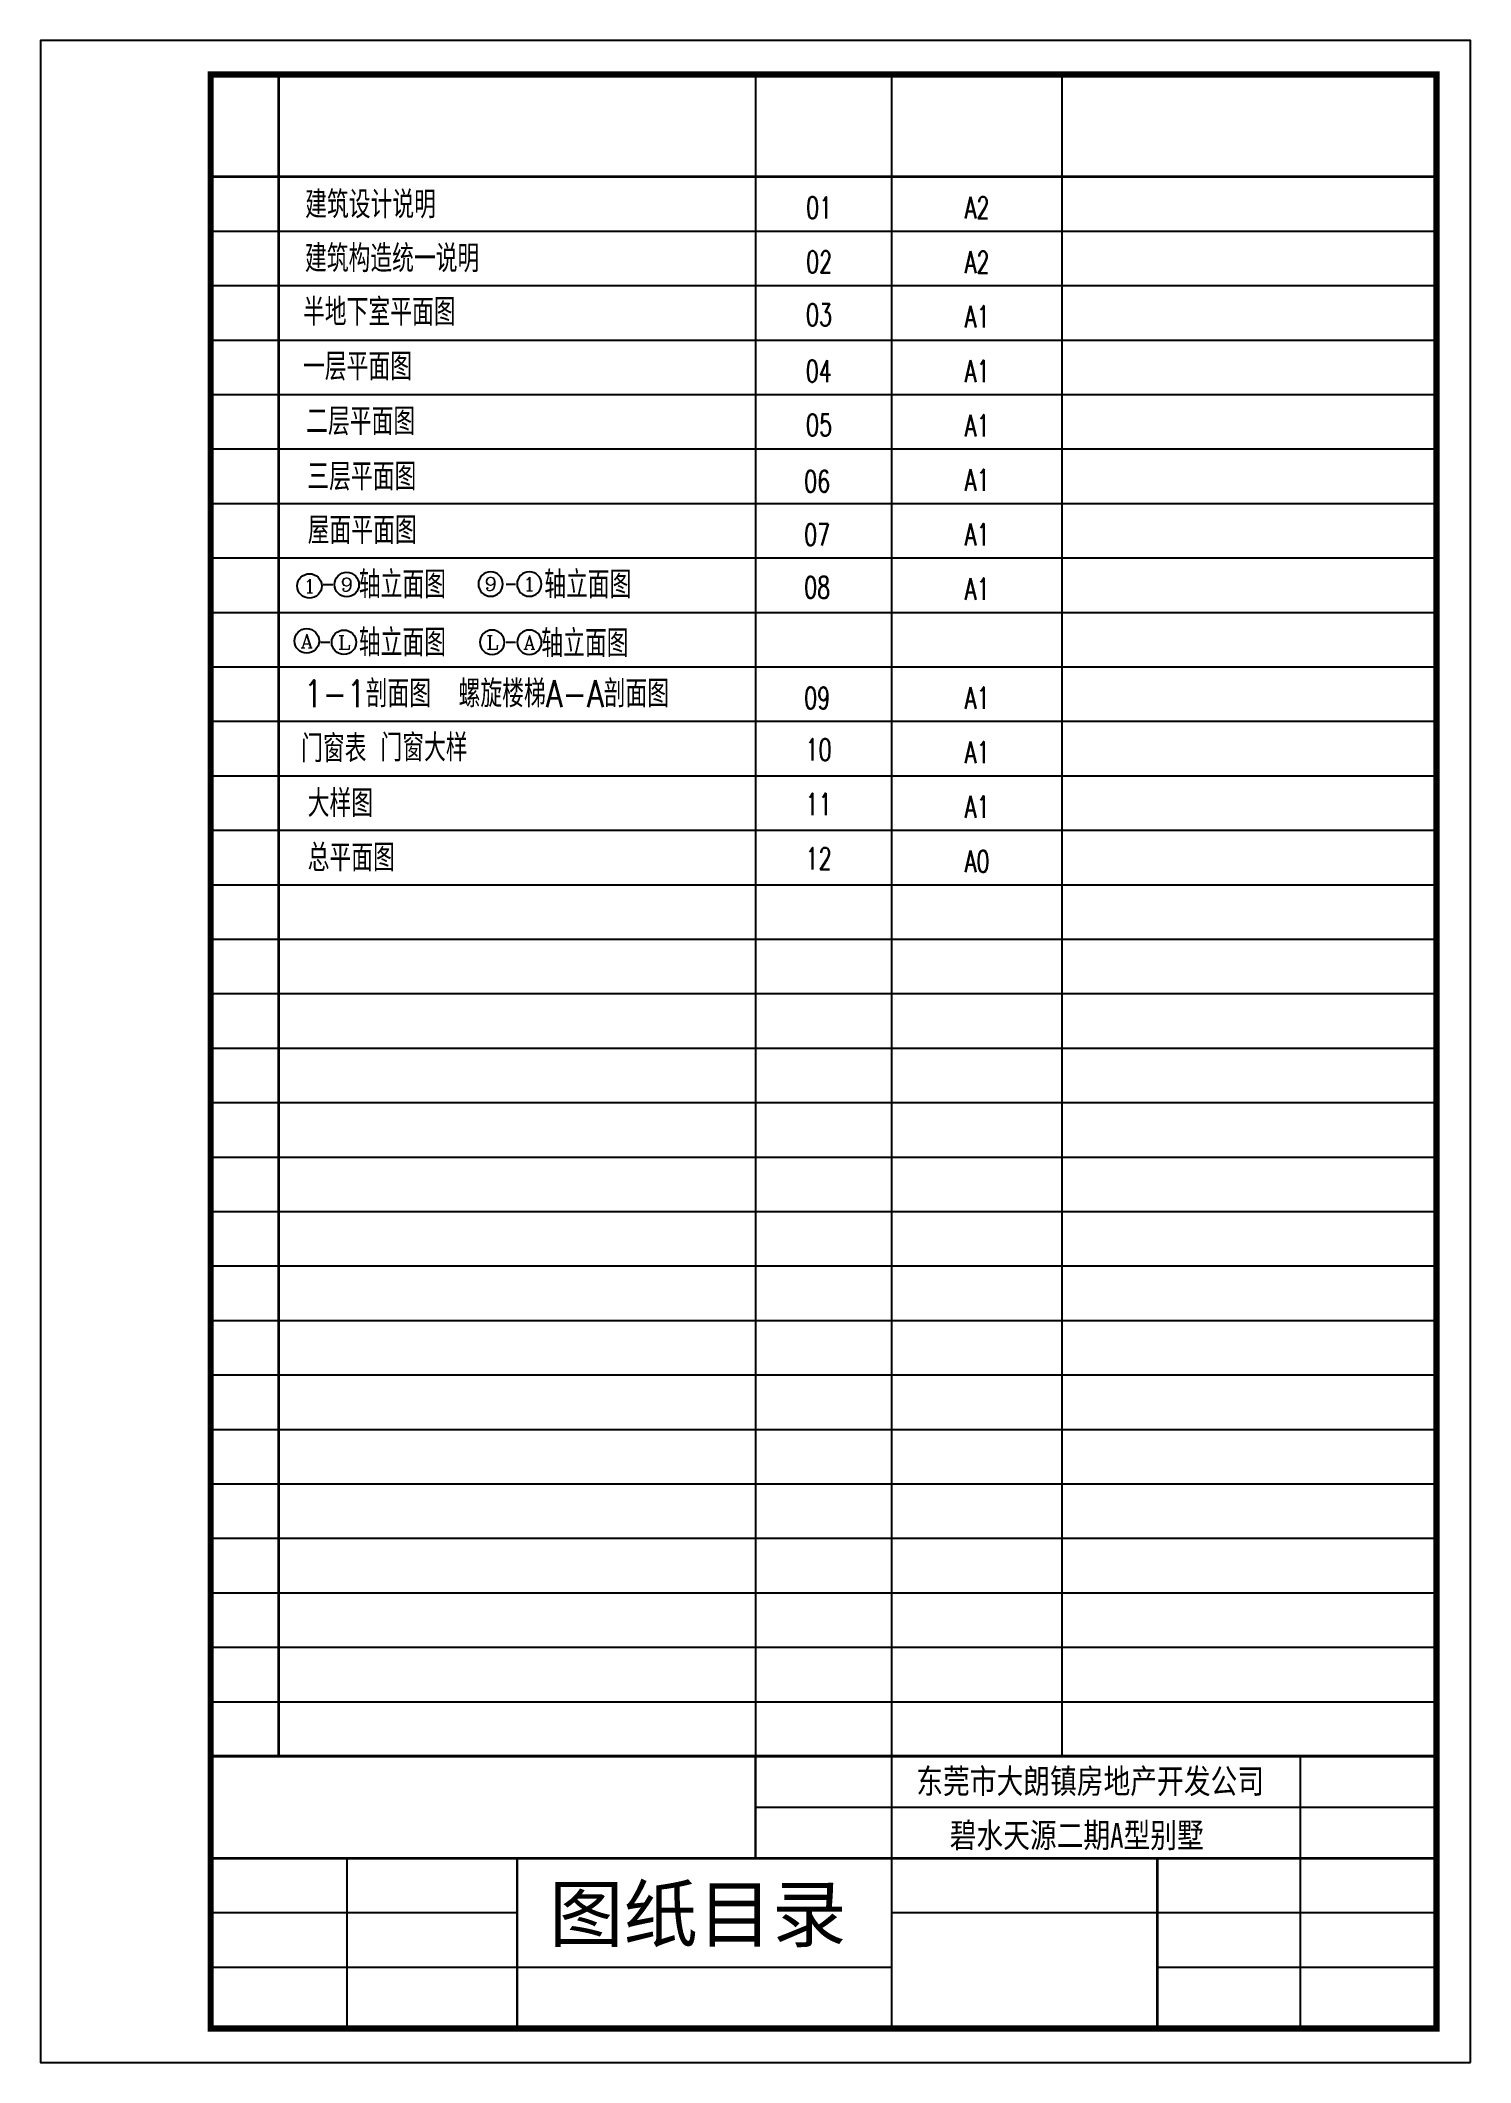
# Model space of a CAD drawing. Extents: x 12400 to 217743, y 90685 to 209848.
# Drawn here: x 133782 to 154782, y 180148 to 209848 of the extents above; entities that cross this region are included whole.
import ezdxf
from ezdxf.enums import TextEntityAlignment as Align

# ---------------------------------------------------------------- set-up
doc = ezdxf.new("R2010")
doc.units = 0
doc.header["$LTSCALE"] = 200
doc.layers.get('0').update_dxf_attribs({"linetype": 'CONTINUOUS'})
for name, color, linetype in [('AXIS_TEXT', 7, 'CONTINUOUS'), ('PUB-TEXT', 7, 'CONTINUOUS'), ('PUB_TITLE', 143, 'CONTINUOUS')]:
    doc.layers.add(name, color=color, linetype=linetype)
doc.styles.add('-黑体', font='SIMHEI.TTF', dxfattribs={"width": 0.8})
doc.styles.add('_HZTXT', font='txt.shx', dxfattribs={"width": 0.8, "bigfont": 'hztxt.shx'})
doc.styles.add('COMPLEX', font='COMPLEX')
doc.styles.add('HZ', font='txt', dxfattribs={"bigfont": 'hztxt'})
doc.styles.add('楷体', font='', dxfattribs={"width": 0.7})
doc.styles.get('楷体').set_extended_font_data('KaiTi_GB2312')

msp = doc.modelspace()

# ---------------------------------------------------------------- texts
at = {"layer": 'PUB-TEXT', "style": '_HZTXT', "width": 0.8}
for s, p in [('建筑设计说明', (137668.796, 207236.313)), ('建筑构造统一说明', (137666.094, 206444.225)), ('半地下室平面图', (137637.394, 205657.104)), ('一层平面图', (137637.394, 204857.104)), ('二层平面图', (137684.48, 204050.749)), ('三层平面图', (137700.841, 203239.777)), ('屋面平面图', (137705.996, 202453.17)), ('轴立面图', (138456.26, 201655.467)), ('轴立面图', (141180.053, 201655.467)), ('轴立面图', (138456.26, 200802.173)), ('轴立面图', (141136.818, 200791.372)), ('1-1剖面图', (137652.203, 200053.17)), ('螺旋楼梯A-A剖面图', (139921.651, 200053.17)), ('门窗表', (137609.574, 199247.049)), ('门窗大样', (138774.763, 199258.693)), ('大样图', (137705.996, 198442.745)), ('总平面图', (137705.996, 197642.745))]:
    msp.add_text(s, height=400, dxfattribs=at).set_placement(p)
at = {"layer": 'PUB-TEXT', "color": 7, "style": 'HZ', "width": 0.7}
for s, p in [('01', (145024.238, 207231.026)), ('A2', (147354.035, 207231.026)), ('02', (145024.238, 206435.673)), ('A2', (147354.035, 206431.026)), ('03', (145022.321, 205658.006)), ('A1', (147354.035, 205631.026)), ('04', (145019.325, 204831.252)), ('A1', (147354.035, 204831.026)), ('05', (145023.751, 204041.367)), ('A1', (147354.035, 204031.026)), ('06', (144995.334, 203213.475)), ('A1', (147354.035, 203231.026)), ('07', (144995.334, 202427.664)), ('A1', (147354.035, 202431.026)), ('08', (144995.334, 201655.024)), ('A1', (147354.035, 201631.026)), ('09', (144995.334, 200029.164)), ('A1', (147354.035, 200031.026)), ('10', (145015.525, 199270.602)), ('A1', (147354.035, 199231.026)), ('11', (145015.525, 198470.602)), ('A1', (147354.035, 198431.026)), ('12', (145015.525, 197670.602)), ('A0', (147354.035, 197631.026))]:
    msp.add_text(s, height=320, dxfattribs=at).set_placement(p)
at = {"layer": 'PUB_TITLE', "style": '-黑体', "width": 0.8}
for s, p in [('东莞市大朗镇房地产开发公司', (146642.838, 184101.238)), ('碧水天源二期A型别墅', (147133.043, 183306.577))]:
    msp.add_text(s, height=360, dxfattribs=at).set_placement(p)
at = {"layer": 'PUB_TITLE', "style": '楷体'}
msp.add_text('图纸目录', height=800, dxfattribs=at).set_placement((141252.413, 181932.005))

# ---------------------------------------------------------------- blocks, each defined once
blk = doc.blocks.new('_AXISO')
blk.add_circle((0, 0), 0.5)
at = {"layer": 'AXIS_TEXT', "style": 'COMPLEX', "width": 1.041667}
blk.add_attdef('A', text='', height=0.56, dxfattribs=at).set_placement((-0.25, -0.28), (0.25, -0.28), align=Align.FIT)

# ---------------------------------------------------------------- linework, layer by layer
at = {"layer": 'PUB-TEXT'}
for p, q in [((137934.833, 201856.069), (138073.612, 201856.069)), ((140619.137, 201864.27), (140757.916, 201864.27)), ((137894.643, 201008.133), (138033.422, 201008.133)), ((140619.737, 201008.133), (140758.516, 201008.133))]:
    msp.add_line(p, q, dxfattribs=at)
at = {"layer": 'PUB_TITLE'}
for p, q in [((144281.789, 209348.073), (144281.789, 184548.073)), ((146281.789, 180648.073), (146281.789, 209348.073)), ((148781.789, 209348.073), (148781.789, 184648.073)), ((136281.789, 207048.073), (154281.789, 207048.073)), ((136281.789, 206248.073), (154281.789, 206248.073)), ((136281.789, 205448.073), (154281.789, 205448.073)), ((136281.789, 204648.073), (154281.789, 204648.073)), ((136281.789, 203848.073), (154281.789, 203848.073)), ((136281.789, 203048.073), (154281.789, 203048.073)), ((136281.789, 202248.073), (154281.789, 202248.073)), ((136281.789, 201448.073), (154281.789, 201448.073)), ((136281.789, 200648.073), (154281.789, 200648.073)), ((136281.789, 199848.073), (154281.789, 199848.073)), ((136281.789, 199048.073), (154281.789, 199048.073)), ((136281.789, 198248.073), (154281.789, 198248.073)), ((136281.789, 197448.073), (154281.789, 197448.073)), ((136281.789, 196648.073), (154281.789, 196648.073)), ((136281.789, 195848.073), (154281.789, 195848.073)), ((136281.789, 195048.073), (154281.789, 195048.073)), ((136281.789, 194248.073), (154281.789, 194248.073)), ((136281.789, 193448.073), (154281.789, 193448.073)), ((136281.789, 192648.073), (154281.789, 192648.073)), ((136281.789, 191848.073), (154281.789, 191848.073)), ((136281.789, 191048.073), (154281.789, 191048.073)), ((136281.789, 190248.073), (154281.789, 190248.073)), ((136281.789, 189448.073), (154281.789, 189448.073)), ((136281.789, 188648.073), (154281.789, 188648.073)), ((136281.789, 187848.073), (154281.789, 187848.073)), ((136281.789, 187048.073), (154281.789, 187048.073)), ((136281.789, 186248.073), (154281.789, 186248.073)), ((136281.789, 185448.073), (154281.789, 185448.073)), ((136281.789, 184648.073), (154281.789, 184648.073)), ((152281.789, 184648.073), (152281.789, 180648.073)), ((144281.789, 183898.073), (154281.789, 183898.073)), ((140781.789, 182348.073), (136281.789, 182348.073)), ((154281.789, 182348.073), (146281.789, 182348.073)), ((136281.789, 181548.073), (146281.789, 181548.073)), ((150181.789, 181548.073), (154281.789, 181548.073))]:
    msp.add_line(p, q, dxfattribs=at)
msp.add_lwpolyline([(154781.789, 180148.073), (154781.789, 209848.073), (133781.789, 209848.073), (133781.789, 180148.073)], close=True, dxfattribs=at)
at = {"layer": 'PUB_TITLE', "const_width": 90}
msp.add_lwpolyline([(136281.789, 180648.073), (136281.789, 209348.073), (154281.789, 209348.073), (154281.789, 180648.073)], close=True, dxfattribs=at)
at = {"layer": 'PUB_TITLE'}
for points, const_width in [([(137281.789, 209348.073), (137281.789, 184648.073)], 40), ([(136281.789, 207848.073), (154281.789, 207848.073)], 40), ([(154281.789, 184648.073), (136281.789, 184648.073)], 40), ([(144281.789, 184648.073), (144281.789, 183148.073)], 30), ([(154281.789, 183148.073), (136281.789, 183148.073)], 40), ([(138281.789, 183148.073), (138281.789, 180648.073)], 30), ([(140781.789, 183148.073), (140781.789, 180648.073)], 30), ([(150181.789, 183148.073), (150181.789, 180648.073)], 40)]:
    msp.add_lwpolyline(points, dxfattribs=dict(at, const_width=const_width))

# ---------------------------------------------------------------- block references
at = {"layer": 'PUB-TEXT'}
ref = msp.add_blockref('_AXISO', (137732.34, 201835.536), dxfattribs=dict(at, xscale=360, yscale=360, zscale=360))
ref.add_attrib('A', '1', dxfattribs={"layer": 'AXIS_TEXT', "height": 201.6, "style": 'COMPLEX', "width": 2.083333}).set_placement((137642.34, 201734.736), (137822.34, 201734.736), align=Align.FIT)
ref = msp.add_blockref('_AXISO', (138278.872, 201856.069), dxfattribs=dict(at, xscale=360, yscale=360, zscale=360))
ref.add_attrib('A', '9', dxfattribs={"layer": 'AXIS_TEXT', "height": 201.6, "style": 'COMPLEX', "width": 1.339286}).set_placement((138188.872, 201755.269), (138368.872, 201755.269), align=Align.FIT)
ref = msp.add_blockref('_AXISO', (140392.477, 201864.27), dxfattribs=dict(at, xscale=-360, yscale=360, zscale=360))
ref.add_attrib('A', '9', dxfattribs={"layer": 'AXIS_TEXT', "height": 201.6, "style": 'COMPLEX', "width": 1.339286}).set_placement((140302.477, 201763.47), (140482.477, 201763.47), align=Align.FIT)
ref = msp.add_blockref('_AXISO', (140960.409, 201864.27), dxfattribs=dict(at, xscale=-360, yscale=360, zscale=360))
ref.add_attrib('A', '1', dxfattribs={"layer": 'AXIS_TEXT', "height": 201.6, "style": 'COMPLEX', "width": 2.083333}).set_placement((140870.409, 201763.47), (141050.409, 201763.47), align=Align.FIT)
at = {"layer": 'PUB-TEXT', "xscale": 360, "yscale": 360, "zscale": 360}
msp.add_blockref('_AXISO', (137692.15, 201028.624), dxfattribs=at).add_auto_attribs({'A': 'A'})
at = {"layer": 'PUB-TEXT'}
ref = msp.add_blockref('_AXISO', (138238.682, 201008.133), dxfattribs=dict(at, xscale=360, yscale=360, zscale=360))
ref.add_attrib('A', 'L', dxfattribs={"layer": 'AXIS_TEXT', "height": 201.6, "style": 'COMPLEX', "width": 1.25}).set_placement((138148.682, 200907.333), (138328.682, 200907.333), align=Align.FIT)
ref = msp.add_blockref('_AXISO', (140414.477, 201008.133), dxfattribs=dict(at, xscale=-360, yscale=360, zscale=360))
ref.add_attrib('A', 'L', dxfattribs={"layer": 'AXIS_TEXT', "height": 201.6, "style": 'COMPLEX', "width": 1.25}).set_placement((140324.477, 200907.333), (140504.477, 200907.333), align=Align.FIT)
ref = msp.add_blockref('_AXISO', (140961.009, 201008.133), dxfattribs=dict(at, xscale=-360, yscale=360, zscale=360))
ref.add_attrib('A', 'A', dxfattribs={"layer": 'AXIS_TEXT', "height": 201.6, "style": 'COMPLEX', "width": 1.041667}).set_placement((140871.009, 200907.333), (141051.009, 200907.333), align=Align.FIT)

msp.set_redraw_order([(e.dxf.handle, doc.entitydb.next_handle()) for e in msp.query("TEXT MTEXT ATTDEF DIMENSION ARC_DIMENSION")])  # texts and dimensions are drawn at this point

doc.saveas('drawing.dxf')
